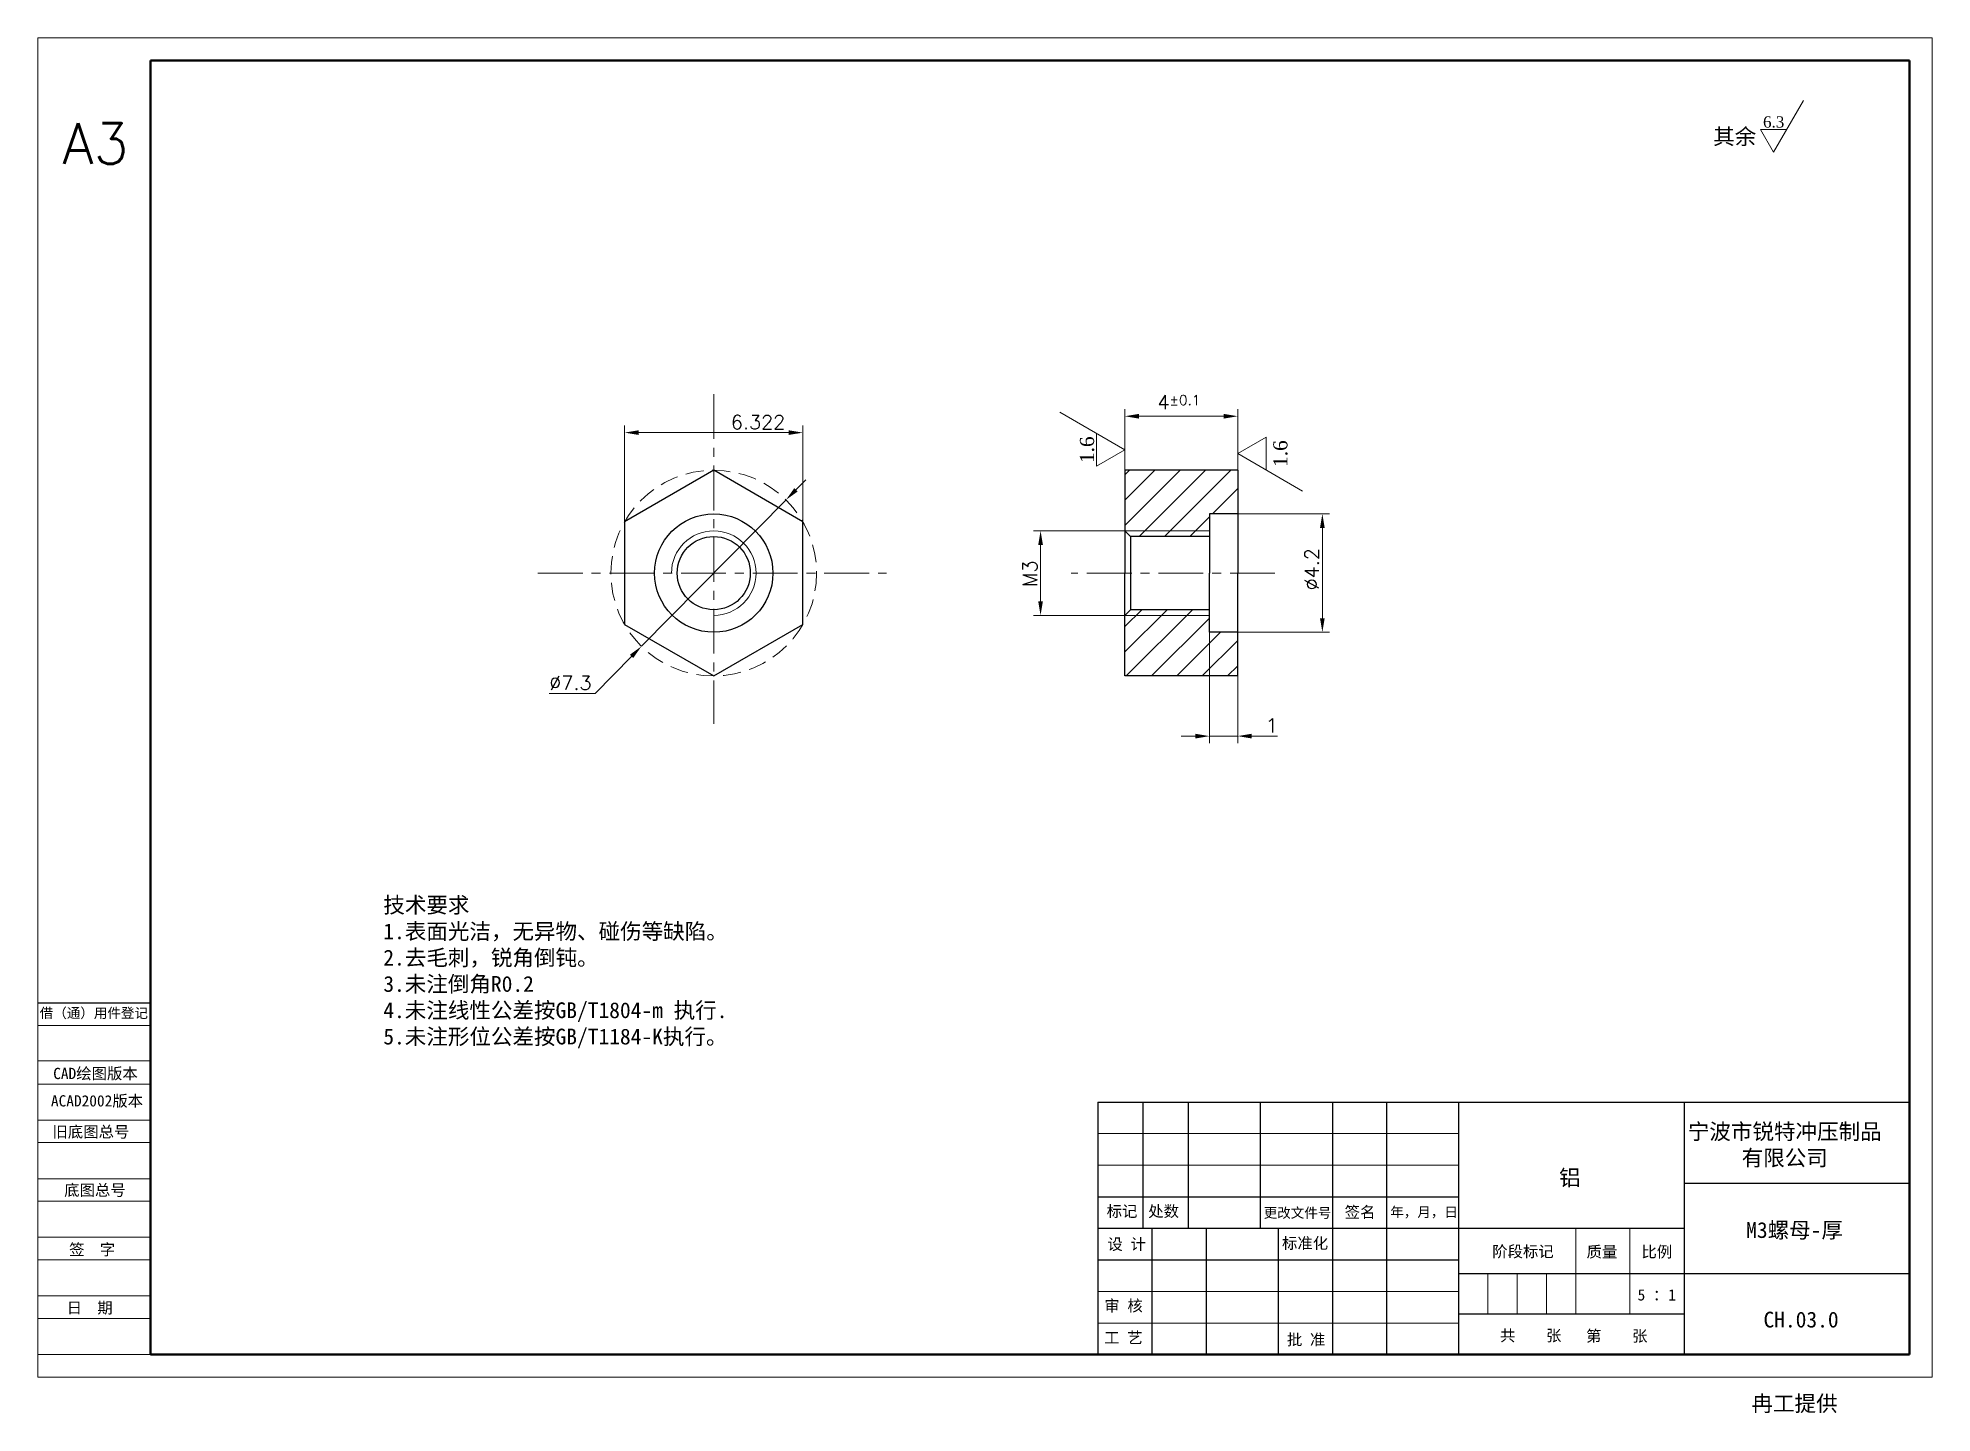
# Model space of a CAD drawing. Header units: millimetres. Extents: x 2517 to 6633, y 792 to 3241.
# Drawn here: x 3378.1 to 3445.3, y 2148.5 to 2197.3 of the extents above; entities that cross this region are included whole.
import ezdxf

# ---------------------------------------------------------------- set-up
doc = ezdxf.new("R2010")
doc.units = ezdxf.units.MM
doc.linetypes.add('CENTER', pattern=[50.8, 31.75, -6.35, 6.35, -6.35])
doc.linetypes.add('HIDDEN', pattern=[9.525, 6.35, -3.175])
for name, color, linetype, lineweight in [('中心线', 1, 'CENTER', 9), ('填充', 3, 'Continuous', 9), ('实线', 7, 'Continuous', 25), ('尺寸标注', 2, 'Continuous', 9), ('引导线', 6, 'Continuous', 9), ('文本', 3, 'Continuous', 15), ('粗实线', 9, 'Continuous', 50), ('虚线', 4, 'HIDDEN', 13)]:
    doc.layers.add(name, color=color, linetype=linetype, lineweight=lineweight)
doc.styles.add('st', font='txt.shx')
doc.styles.get("Standard").update_dxf_attribs({"font": 'simfang.ttf'})
doc.dimstyles.new('st0.2', dxfattribs={"dimscale": 0.2, "dimtxt": 2.5, "dimasz": 2.5, "dimexe": 1.25, "dimexo": 0, "dimtad": 1, "dimtoh": 1, "dimdec": 3, "dimdsep": 46, "dimtxsty": 'st', "dimcen": 0, "dimclrd": 256, "dimclre": 256, "dimclrt": 256, "dimadec": 4, "dimazin": 2, "dimtfac": 1, "dimtdec": 3, "dimtmove": 0, "dimatfit": 1, "dimfxl": 1, "dimlwd": -1, "dimlwe": -1, "dimarcsym": 0})

msp = doc.modelspace()

# ---------------------------------------------------------------- texts
at = {"layer": '实线', "ltscale": 0.2, "insert": (3378.9231, 2194.2934), "char_height": 1.44, "width": 4, "attachment_point": 1, "style": 'st'}
msp.add_mtext('A3', dxfattribs=at)
at = {"layer": '实线', "char_height": 0.56, "attachment_point": 5}
for s, insert, width in [('宁波市锐特冲压制品\\P有限公司', (3440.0239, 2158.0218), 10.108768), ('铝', (3432.4032, 2156.8513), 6.29936), ('M3螺母-厚', (3440.3724, 2154.992), 10.108768), ('CH.03.0', (3440.6025, 2151.8404), 7.3604), ('冉工提供', (3440.3724, 2148.8372), 10.108768)]:
    msp.add_mtext(s, dxfattribs=dict(at, insert=insert, width=width))
at = {"layer": '文本'}
for s, insert, char_height, width, attachment_point in [('其余', (3438.2494, 2193.4828), 0.56, 10.108768, 8), ('{\\fTimes New Roman|b0|i0|c0|p18;6.3}', (3439.2542, 2194.5419), 0.4, 2.336, 1), ('技术要求\\P1.表面光洁，无异物、碰伤等缺陷。\\P2.去毛刺，锐角倒钝。\\P3.未注倒角R0.2\\P4.未注线性公差按GB/T1804-m 执行.\\P5.未注形位公差按GB/T1184-K执行。', (3390.3075, 2164.1545), 0.56, 14.322368, 4)]:
    msp.add_mtext(s, dxfattribs=dict(at, insert=insert, char_height=char_height, width=width, attachment_point=attachment_point))
at = {"layer": '文本', "char_height": 0.5, "width": 2.92, "attachment_point": 1, "rotation": 90}
for insert in [(3415.02, 2182.2396), (3421.8797, 2182.1014)]:
    msp.add_mtext('{\\fTimes New Roman|b0|i0|c0|p18;1.6}', dxfattribs=dict(at, insert=insert))
at = {"layer": '文本', "ltscale": 0.2, "attachment_point": 5}
for s, insert, char_height, width in [('借（通）用件登记', (3380.0384, 2162.7014), 0.352, 8.180576), ('CAD绘图版本', (3380.0953, 2160.5557), 0.4, 12.127523), ('ACAD2002版本', (3380.1501, 2159.5843), 0.4, 9.361523), ('旧底图总号', (3379.9337, 2158.4861), 0.4, 10.590149), ('底图总号', (3380.0766, 2156.4169), 0.4, 2.321856), ('标记', (3416.5139, 2155.6699), 0.4, 2.321856), ('处数', (3417.9891, 2155.6664), 0.4, 2.321856), ('更改文件号', (3422.7407, 2155.6134), 0.352, 5.150107), ('签名', (3424.959, 2155.6389), 0.4, 2.321856), ('年，月，日', (3427.2298, 2155.6355), 0.352, 2.321856), ('签  字', (3379.9789, 2154.3112), 0.4, 2.321856), ('设 计', (3416.6775, 2154.4989), 0.4, 2.321856), ('标准化', (3423.0078, 2154.5353), 0.4, 2.321856), ('阶段标记', (3430.7368, 2154.2385), 0.4, 2.321856), ('质量', (3433.5388, 2154.2292), 0.4, 2.321856), ('比例', (3435.4862, 2154.2292), 0.4, 2.321856), ('日  期', (3379.8896, 2152.2412), 0.4, 2.321856), ('审 核', (3416.5682, 2152.3164), 0.4, 2.321856), ('5 ：1', (3435.484, 2152.7195), 0.4, 2.321856), ('工 艺', (3416.5619, 2151.1888), 0.4, 2.321856), ('批 准', (3423.0442, 2151.1141), 0.4, 2.321856), ('共    张', (3431.0136, 2151.2574), 0.4, 2.321856), ('第    张', (3434.0642, 2151.2429), 0.4, 2.321856)]:
    msp.add_mtext(s, dxfattribs=dict(at, insert=insert, char_height=char_height, width=width))

# ---------------------------------------------------------------- blocks, each defined once
blk = doc.blocks.new('*D77')
at = {"layer": 'Defpoints', "color": 0, "ltscale": 0.2, "transparency": 16777216}
for p in [(3420.617, 2180.433), (3420.617, 2176.233), (3423.621, 2176.233)]:
    blk.add_point(p, dxfattribs=at)
at = {"layer": '尺寸标注', "ltscale": 0.2, "transparency": 16777216}
for p, q in [((3420.617, 2180.433), (3423.871, 2180.433)), ((3423.621, 2179.933), (3423.621, 2176.733)), ((3420.617, 2176.233), (3423.871, 2176.233))]:
    blk.add_line(p, q, dxfattribs=at)
for points in [[(3423.537, 2179.933), (3423.704, 2179.933), (3423.621, 2180.433)], [(3423.537, 2176.733), (3423.704, 2176.733), (3423.621, 2176.233)]]:
    blk.add_solid(points, dxfattribs=at)
at = {"layer": '尺寸标注', "ltscale": 0.2, "transparency": 16777216, "insert": (3423.246, 2178.469), "char_height": 0.5, "attachment_point": 5, "rotation": 90, "style": 'st'}
blk.add_mtext('%%c4.2', dxfattribs=at)
blk = doc.blocks.new('*D78')
at = {"layer": 'Defpoints', "color": 0, "ltscale": 0.2, "transparency": 16777216}
for p in [(3416.617, 2183.899), (3416.617, 2181.983), (3420.617, 2181.983)]:
    blk.add_point(p, dxfattribs=at)
at = {"layer": '尺寸标注', "ltscale": 0.2, "transparency": 16777216}
for p, q in [((3416.617, 2181.983), (3416.617, 2184.149)), ((3420.617, 2181.983), (3420.617, 2184.149)), ((3420.117, 2183.899), (3417.117, 2183.899))]:
    blk.add_line(p, q, dxfattribs=at)
for points in [[(3417.117, 2183.982), (3417.117, 2183.815), (3416.617, 2183.899)], [(3420.117, 2183.982), (3420.117, 2183.815), (3420.617, 2183.899)]]:
    blk.add_solid(points, dxfattribs=at)
at = {"layer": '尺寸标注', "ltscale": 0.2, "transparency": 16777216, "insert": (3418.533, 2184.399), "char_height": 0.5, "attachment_point": 5, "style": 'st'}
blk.add_mtext('4{}{\\A0;{\\H1.5x;}{\\A2;\\H0.71x;\\C3;%%p0.1}}', dxfattribs=at)
blk = doc.blocks.new('*D79')
at = {"layer": 'Defpoints', "color": 0, "ltscale": 0.2, "transparency": 16777216}
for p in [(3416.617, 2179.833), (3413.624, 2176.833), (3416.617, 2176.833)]:
    blk.add_point(p, dxfattribs=at)
at = {"layer": '尺寸标注', "ltscale": 0.2, "transparency": 16777216}
for p, q in [((3416.617, 2179.833), (3413.374, 2179.833)), ((3413.624, 2179.333), (3413.624, 2177.333)), ((3416.617, 2176.833), (3413.374, 2176.833))]:
    blk.add_line(p, q, dxfattribs=at)
for points in [[(3413.54, 2179.333), (3413.707, 2179.333), (3413.624, 2179.833)], [(3413.54, 2177.333), (3413.707, 2177.333), (3413.624, 2176.833)]]:
    blk.add_solid(points, dxfattribs=at)
at = {"layer": '尺寸标注', "ltscale": 0.2, "transparency": 16777216, "insert": (3413.249, 2178.311), "char_height": 0.5, "attachment_point": 5, "rotation": 90, "style": 'st'}
blk.add_mtext('M3', dxfattribs=at)
blk = doc.blocks.new('*D80')
at = {"layer": 'Defpoints', "color": 0, "ltscale": 0.2, "transparency": 16777216}
for p in [(3419.617, 2176.233), (3420.617, 2174.683), (3420.617, 2172.549)]:
    blk.add_point(p, dxfattribs=at)
at = {"layer": '尺寸标注', "ltscale": 0.2, "transparency": 16777216}
for p, q in [((3419.617, 2176.233), (3419.617, 2172.299)), ((3420.617, 2174.683), (3420.617, 2172.299)), ((3419.117, 2172.549), (3418.617, 2172.549)), ((3419.617, 2172.549), (3420.617, 2172.549)), ((3421.117, 2172.549), (3422.034, 2172.549))]:
    blk.add_line(p, q, dxfattribs=at)
for points in [[(3419.117, 2172.632), (3419.117, 2172.465), (3419.617, 2172.549)], [(3421.117, 2172.632), (3421.117, 2172.465), (3420.617, 2172.549)]]:
    blk.add_solid(points, dxfattribs=at)
at = {"layer": '尺寸标注', "ltscale": 0.2, "transparency": 16777216, "insert": (3421.825, 2172.924), "char_height": 0.5, "attachment_point": 5, "style": 'st'}
blk.add_mtext('1', dxfattribs=at)
blk = doc.blocks.new('*D81')
at = {"layer": 'Defpoints', "color": 0, "ltscale": 0.2, "transparency": 16777216}
for p in [(3405.19, 2183.318), (3398.868, 2180.158), (3405.19, 2180.158)]:
    blk.add_point(p, dxfattribs=at)
at = {"layer": '尺寸标注', "ltscale": 0.2, "transparency": 16777216}
for p, q in [((3398.868, 2180.158), (3398.868, 2183.568)), ((3405.19, 2180.158), (3405.19, 2183.568)), ((3399.368, 2183.318), (3404.69, 2183.318))]:
    blk.add_line(p, q, dxfattribs=at)
for points in [[(3399.368, 2183.401), (3399.368, 2183.235), (3398.868, 2183.318)], [(3404.69, 2183.401), (3404.69, 2183.235), (3405.19, 2183.318)]]:
    blk.add_solid(points, dxfattribs=at)
at = {"layer": '尺寸标注', "ltscale": 0.2, "transparency": 16777216, "insert": (3403.602, 2183.693), "char_height": 0.5, "attachment_point": 5, "style": 'st'}
blk.add_mtext('6.322', dxfattribs=at)
blk = doc.blocks.new('*D82')
at = {"layer": 'Defpoints', "color": 0, "ltscale": 0.2, "transparency": 16777216}
for p in [(3404.593, 2180.931), (3399.465, 2175.735)]:
    blk.add_point(p, dxfattribs=at)
at = {"layer": '尺寸标注', "ltscale": 0.2, "transparency": 16777216}
for p, q in [((3404.944, 2181.287), (3405.296, 2181.643)), ((3404.593, 2180.931), (3399.465, 2175.735)), ((3399.114, 2175.379), (3397.818, 2174.066)), ((3397.818, 2174.066), (3396.193, 2174.066))]:
    blk.add_line(p, q, dxfattribs=at)
for points in [[(3404.885, 2181.345), (3405.004, 2181.228), (3404.593, 2180.931)], [(3399.055, 2175.438), (3399.173, 2175.321), (3399.465, 2175.735)]]:
    blk.add_solid(points, dxfattribs=at)
at = {"layer": '尺寸标注', "ltscale": 0.2, "transparency": 16777216, "insert": (3396.943, 2174.441), "char_height": 0.5, "attachment_point": 5, "style": 'st'}
blk.add_mtext('∅7.3', dxfattribs=at)

# ---------------------------------------------------------------- dimensions: what is measured, and where the dimension line sits
at = {"layer": '尺寸标注', "ltscale": 0.2}
dim = msp.add_linear_dim(base=(3416.6169, 2183.8986), p1=(3420.6169, 2181.9829), p2=(3416.6169, 2181.9829), text='<>{}{\\A0;{\\H1.5x;}{\\A2;\\H0.71x;\\C3;%%p0.1}}', dimstyle='st0.2', override={"dimtp": 0.1, "dimtm": 0.1, "dimtdec": 3, "dimtzin": 8}, dxfattribs=at)
dim.commit()
dim.dimension.update_dxf_attribs({"geometry": '*D78', "text_midpoint": (3418.5327, 2183.8986), "dimtype": 160})
for base, p1, p2, picture, middle in [((3405.1902, 2183.318), (3398.8682, 2180.1579), (3405.1902, 2180.1579), '*D81', (3403.6023, 2183.318)), ((3420.6169, 2172.5487), (3419.6169, 2176.2329), (3420.6169, 2174.6829), '*D80', (3421.8253, 2172.5487))]:
    dim = msp.add_linear_dim(base=base, p1=p1, p2=p2, dimstyle='st0.2', dxfattribs=at)
    dim.commit()
    dim.dimension.update_dxf_attribs({"geometry": picture, "text_midpoint": middle, "dimtype": 160})
dim = msp.add_diameter_dim_2p(p1=(3404.5931, 2180.9308), p2=(3399.4654, 2175.735), dimstyle='st0.2', dxfattribs=at)
dim.commit()
dim.dimension.update_dxf_attribs({"geometry": '*D82', "text_midpoint": (3396.9429, 2174.0657), "dimtype": 163})
for base, p1, p2, text, picture, middle in [((3423.6205, 2176.2329), (3420.6169, 2180.4329), (3420.6169, 2176.2329), '%%c<>', '*D77', (3423.6205, 2178.4686)), ((3413.6237, 2176.8329), (3416.6169, 2179.8329), (3416.6169, 2176.8329), 'M<>', '*D79', (3413.6237, 2178.3111))]:
    dim = msp.add_linear_dim(base=base, p1=p1, p2=p2, angle=90, text=text, dimstyle='st0.2', dxfattribs=at)
    dim.commit()
    dim.dimension.update_dxf_attribs({"geometry": picture, "text_midpoint": middle, "dimtype": 160})

# ---------------------------------------------------------------- hatches: boundary and pattern name
at = {"layer": '填充', "ltscale": 0.2}
h = msp.add_hatch(dxfattribs=at)
h.set_pattern_fill('LINE', color=256, scale=0.2, angle=45)
h.set_pattern_definition([(45, (40.3487, 828.8042), (-0.44901281, 0.44901281), [])])
h.paths.add_polyline_path([(3420.6169, 2181.9829), (3416.6169, 2181.9829), (3416.6169, 2179.6309), (3419.6169, 2179.6309), (3419.6169, 2180.4329), (3420.6169, 2180.4329)])
h.paths.add_polyline_path([(3420.6169, 2176.2329), (3419.6169, 2176.2329), (3419.6169, 2177.0348), (3416.6169, 2177.0348), (3416.6169, 2174.6829), (3420.6169, 2174.6829)])

# ---------------------------------------------------------------- linework, layer by layer
at = {"layer": '中心线', "ltscale": 0.05}
for p, q in [((3402.0292, 2184.6862), (3402.0292, 2172.9872)), ((3395.7919, 2178.3329), (3408.1618, 2178.3329)), ((3421.9363, 2178.3329), (3414.7051, 2178.3329))]:
    msp.add_line(p, q, dxfattribs=at)
at = {"layer": '填充', "ltscale": 0.2}
for p, q in [((3419.6169, 2179.8329), (3416.6169, 2179.8329)), ((3419.6169, 2176.8329), (3416.6169, 2176.8329))]:
    msp.add_line(p, q, dxfattribs=at)
msp.add_arc((3402.0292, 2178.3329), 1.5, 270, 180, dxfattribs=at)
at = {"layer": '实线', "ltscale": 0.2}
for p, q in [((3420.6169, 2181.9829), (3416.6169, 2181.9829)), ((3416.6169, 2181.9829), (3416.6169, 2178.3329)), ((3420.6169, 2181.9829), (3420.6169, 2178.3329)), ((3420.6169, 2180.4329), (3419.6169, 2180.4329)), ((3419.6169, 2180.4329), (3419.6169, 2178.3329)), ((3416.6169, 2179.8329), (3416.8189, 2179.6309)), ((3419.6169, 2179.6309), (3416.8189, 2179.6309)), ((3416.8189, 2179.6309), (3416.8189, 2177.0348)), ((3416.6169, 2174.6829), (3416.6169, 2178.3329)), ((3419.6169, 2176.2329), (3419.6169, 2178.3329)), ((3420.6169, 2174.6829), (3420.6169, 2178.3329)), ((3416.8189, 2177.0348), (3416.6169, 2176.8329)), ((3419.6169, 2177.0348), (3416.8189, 2177.0348)), ((3420.6169, 2176.2329), (3419.6169, 2176.2329)), ((3420.6169, 2174.6829), (3416.6169, 2174.6829))]:
    msp.add_line(p, q, dxfattribs=at)
at = {"layer": '实线'}
for p, q in [((3378.0525, 2163.0845), (3382.0525, 2163.0845)), ((3382.0525, 2150.6045), (3382.0525, 2159.5645)), ((3382.0525, 2159.5645), (3382.0525, 2150.6045)), ((3415.6525, 2159.5645), (3444.4525, 2159.5645)), ((3415.6555, 2159.5645), (3415.6555, 2150.6045)), ((3417.2555, 2159.5645), (3417.2555, 2155.0845)), ((3418.8555, 2159.5645), (3418.8555, 2155.0845)), ((3421.4155, 2159.5645), (3421.4155, 2155.0845)), ((3423.9755, 2159.5645), (3423.9755, 2150.6045)), ((3425.8955, 2159.5645), (3425.8955, 2150.6045)), ((3428.4555, 2159.5645), (3428.4555, 2150.6045)), ((3436.4525, 2159.5645), (3436.4525, 2150.6045)), ((3436.4525, 2156.6845), (3444.4525, 2156.6845)), ((3415.6525, 2156.2045), (3428.4555, 2156.2045)), ((3415.6525, 2155.0845), (3428.4555, 2155.0845)), ((3417.5755, 2155.0845), (3417.5755, 2150.6045)), ((3419.4955, 2155.0845), (3419.4955, 2150.6045)), ((3422.0555, 2155.0845), (3422.0555, 2150.6045)), ((3428.4555, 2155.0845), (3436.4525, 2155.0845)), ((3415.6525, 2153.9645), (3428.4555, 2153.9645)), ((3428.4555, 2153.4845), (3444.4525, 2153.4845)), ((3428.4555, 2152.0445), (3436.4525, 2152.0445)), ((3415.6525, 2150.6045), (3444.4525, 2150.6045))]:
    msp.add_line(p, q, dxfattribs=at)
at = {"layer": '实线', "ltscale": 0.2}
msp.add_lwpolyline([(3402.0292, 2181.9829), (3398.8682, 2180.1579), (3398.8682, 2176.5079), (3402.0292, 2174.6829), (3405.1902, 2176.5079), (3405.1902, 2180.1579)], close=True, dxfattribs=at)
for radius in [2.1, 1.298]:
    msp.add_circle((3402.0292, 2178.3329), radius, dxfattribs=at)
at = {"layer": '引导线'}
for p, q in [((3378.0525, 2197.3245), (3445.2525, 2197.3245)), ((3378.0525, 2149.8045), (3378.0525, 2197.3245)), ((3445.2525, 2149.8045), (3445.2525, 2197.3245)), ((3382.0525, 2162.2845), (3378.0525, 2162.2845)), ((3382.0525, 2161.0302), (3378.0525, 2161.0302)), ((3382.0525, 2160.2045), (3378.0525, 2160.2045)), ((3382.0525, 2158.9245), (3378.0525, 2158.9245)), ((3382.0525, 2158.1245), (3378.0525, 2158.1245)), ((3415.6525, 2158.4445), (3428.4555, 2158.4445)), ((3415.6525, 2157.3245), (3428.4555, 2157.3245)), ((3382.0525, 2156.8445), (3378.0525, 2156.8445)), ((3382.0525, 2156.0445), (3378.0525, 2156.0445)), ((3382.0525, 2154.7645), (3378.0525, 2154.7645)), ((3382.0525, 2153.9645), (3378.0525, 2153.9645)), ((3382.0525, 2152.6845), (3378.0525, 2152.6845)), ((3415.6525, 2152.8445), (3428.4555, 2152.8445)), ((3382.0525, 2151.8845), (3378.0525, 2151.8845)), ((3415.6525, 2151.7245), (3428.4555, 2151.7245)), ((3382.0525, 2150.6045), (3378.0525, 2150.6045)), ((3378.0525, 2149.8045), (3445.2525, 2149.8045))]:
    msp.add_line(p, q, dxfattribs=at)
at = {"layer": '文本'}
for p, q in [((3439.6304, 2193.2643), (3440.6945, 2195.1075)), ((3440.0959, 2194.0707), (3439.1648, 2194.0707)), ((3439.1648, 2194.0707), (3439.6304, 2193.2643)), ((3416.6169, 2182.7098), (3414.3129, 2184.04)), ((3415.6089, 2183.2918), (3415.6089, 2182.1278)), ((3415.6089, 2182.1278), (3416.6169, 2182.7098)), ((3421.6249, 2183.1535), (3420.6169, 2182.5716)), ((3421.6249, 2181.9896), (3421.6249, 2183.1535)), ((3420.6169, 2182.5716), (3422.9209, 2181.2413))]:
    msp.add_line(p, q, dxfattribs=at)
at = {"layer": '文本', "ltscale": 0.2}
for p, q in [((3432.6125, 2155.0845), (3432.6125, 2152.0445)), ((3434.5325, 2155.0845), (3434.5325, 2152.0445)), ((3429.4925, 2153.4845), (3429.4925, 2152.0445)), ((3430.5325, 2153.4845), (3430.5325, 2152.0445)), ((3431.5725, 2153.4845), (3431.5725, 2152.0445))]:
    msp.add_line(p, q, dxfattribs=at)
at = {"layer": '粗实线'}
for p, q in [((3382.0525, 2150.6045), (3382.0525, 2196.5245)), ((3382.0525, 2196.5245), (3444.4525, 2196.5245)), ((3444.4525, 2150.6045), (3444.4525, 2196.5245)), ((3382.0525, 2150.6045), (3444.4525, 2150.6045))]:
    msp.add_line(p, q, dxfattribs=at)
at = {"layer": '虚线', "ltscale": 0.1}
msp.add_circle((3402.0292, 2178.3329), 3.65, dxfattribs=at)

msp.set_redraw_order([(e.dxf.handle, doc.entitydb.next_handle()) for e in msp.query("TEXT MTEXT ATTDEF DIMENSION ARC_DIMENSION")])  # texts and dimensions are drawn at this point

doc.saveas('drawing.dxf')
